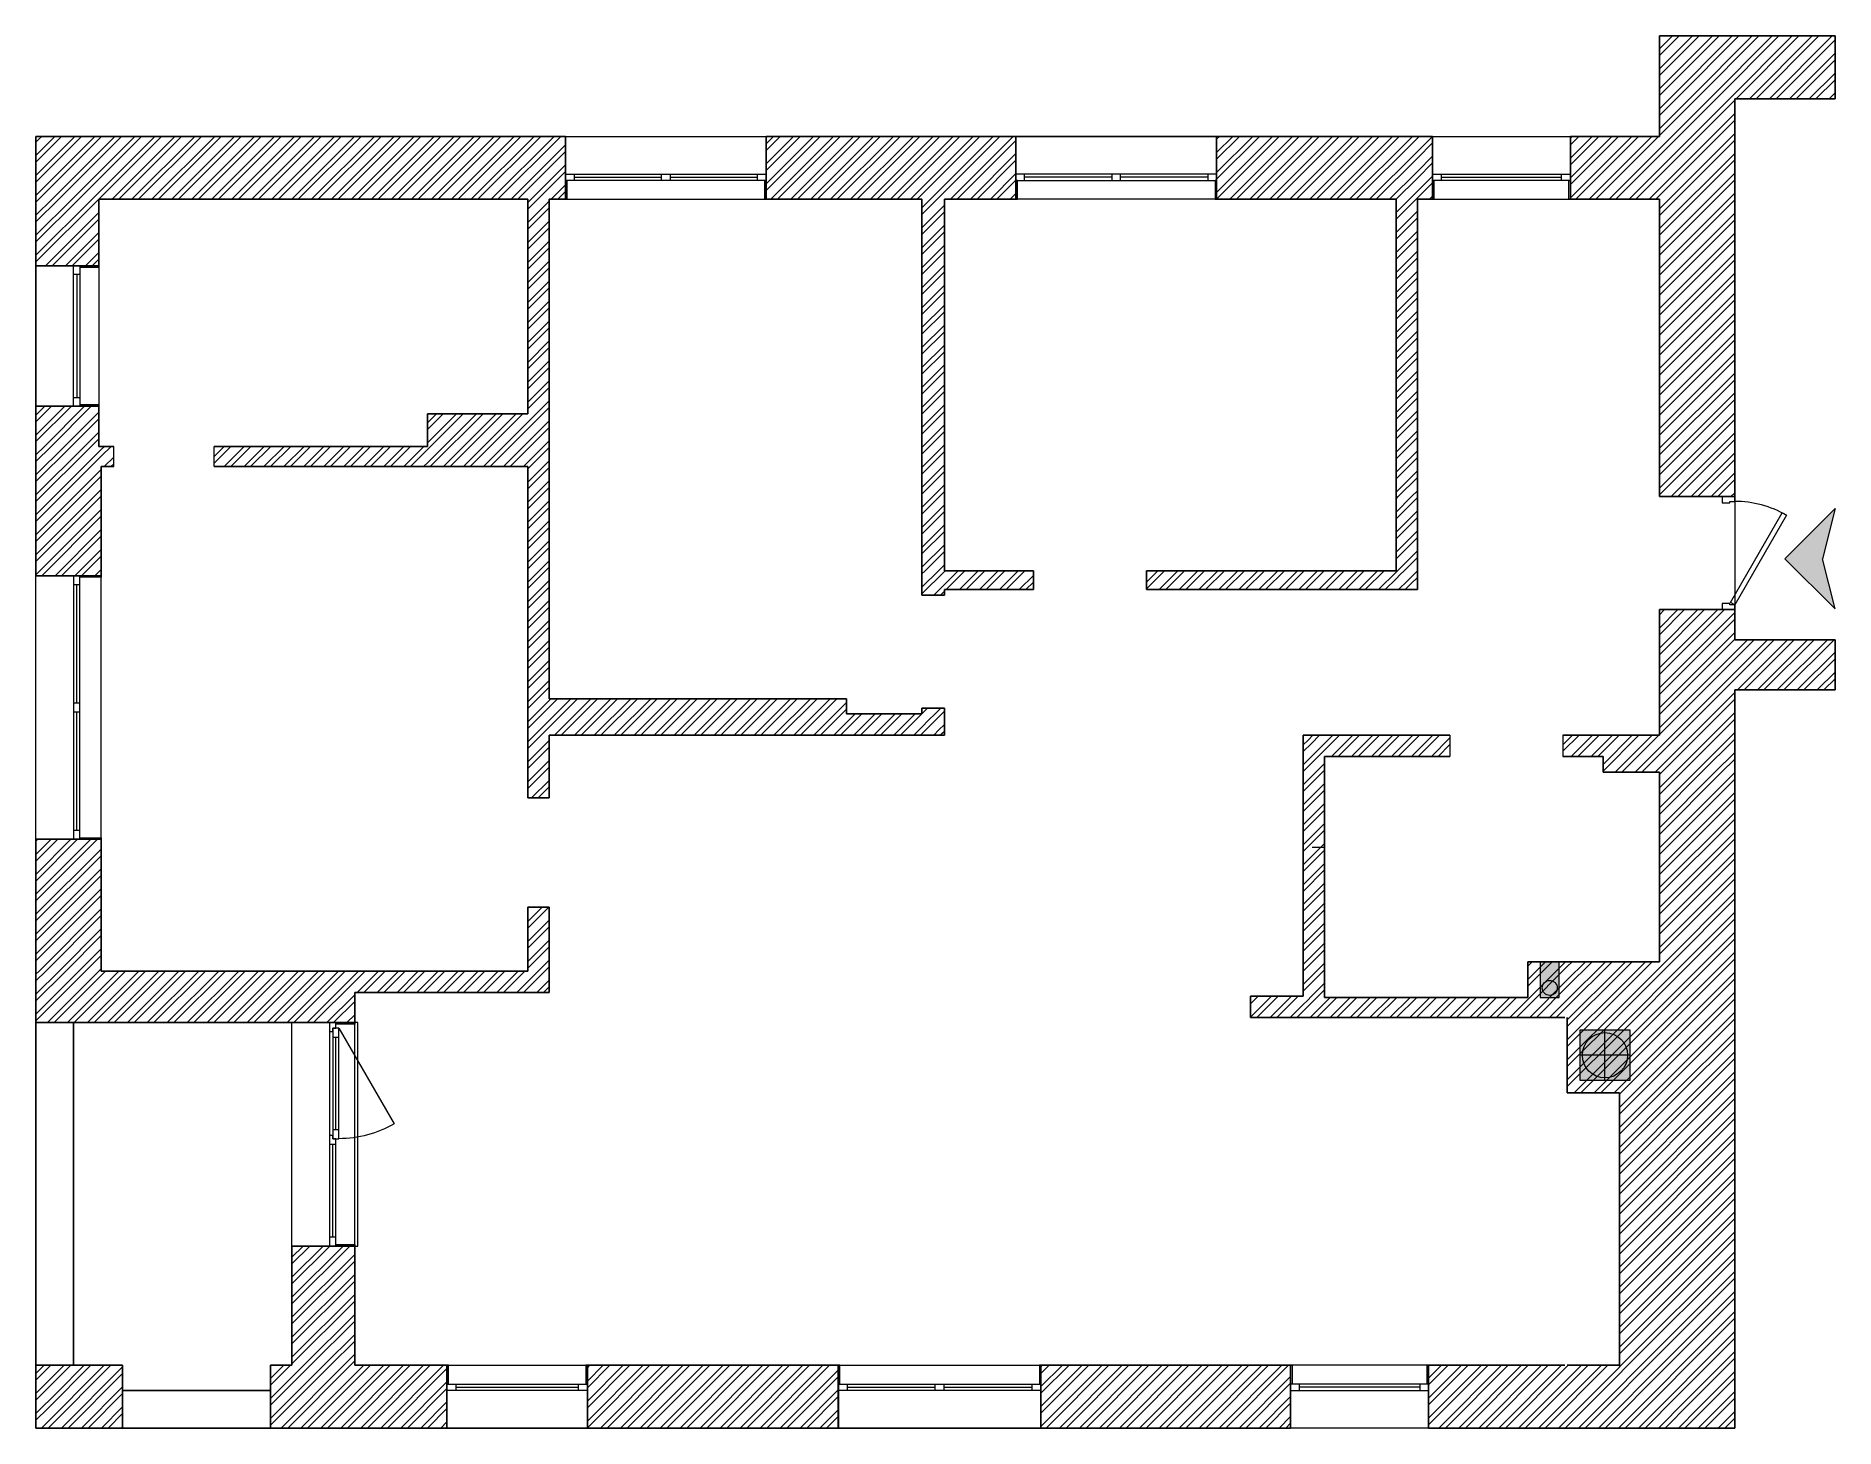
# Model space of a CAD drawing. Header units: millimetres. Extents: x -500 to 13839, y -9790 to 1300.
import ezdxf

# ---------------------------------------------------------------- set-up
doc = ezdxf.new("R2010")
doc.units = ezdxf.units.MM
doc.header["$MEASUREMENT"] = 0
for name, pattern in [('Wipeout_Contour', [1000, 0, -1000]), ('Невидимі', [195.611112, 141.111112, -54.5]), ('Освітлення', [2800, 1000, -400, 0, -400, 1000, 0])]:
    doc.linetypes.add(name, pattern=pattern)
for name, color, linetype, lineweight, true_color in [('0_Ном._пера__16', 18, 'Continuous', 13, 0x020202), ('0_Ном._пера__37', 254, 'Continuous', 15, 0xe3e3e3), ('0_Ном._пера__38', 253, 'Continuous', 15, 0xa4a4a4), ('0_Ном._пера__99', 109, 'Continuous', 15, 0x294e2b), ('101 Стіни_Ном._пера__1', 18, 'Continuous', 25, 0x040404), ('104 Перекриття_Ном._пера__41', 18, 'Continuous', 15, 0x020202), ('402 2D лінії_Ном._пера__79', 15, 'Continuous', 15, 0x944d47), ('Двери ARCHICAD_Ном._пера__102', 252, 'Continuous', 5, 0x898989), ('Демонтаж_101 Стіни_Ном._пера__1', 18, 'Continuous', 25, 0x040404), ('Демонтаж_Двери ARCHICAD_Ном._пера__102', 252, 'Continuous', 5, 0x898989), ('Окна ARCHICAD_Ном._пера__102', 252, 'Continuous', 5, 0x898989)]:
    doc.layers.add(name, color=color, linetype=linetype, lineweight=lineweight, true_color=true_color)
doc.layers.add('0_Ном._пера__36', color=255, linetype='Continuous', lineweight=15)
doc.layers.add('Двери ARCHICAD_Ном._пера__121', color=253, linetype='Continuous', lineweight=13)
for name, color, linetype in [('101 Стіни', 7, 'Continuous'), ('104 Перекриття', 7, 'Continuous'), ('Демонтаж_101 Стіни', 7, 'Continuous')]:
    doc.layers.add(name, color=color, linetype=linetype)
pattern_1 = [(45, (0, 0), (-79.5495, 79.5495), []), (45, (-26.52, 26.52), (-79.5495, 79.5495), [])]

# ---------------------------------------------------------------- blocks, each defined once
blk = doc.blocks.new('Entrance Symbol 25')
at = {"layer": '0_Ном._пера__38', "linetype": 'Continuous', "lineweight": 15, "true_color": 0xa4a4a4}
blk.add_hatch(color=253, dxfattribs=at).paths.add_polyline_path([(0, 0), (400, 100), (800, 0), (400, 400)])
at = {"layer": '0_Ном._пера__38', "color": 253, "linetype": 'Continuous', "lineweight": 15, "true_color": 0xa4a4a4}
for p, q in [((0, 0), (400, 400)), ((800, 0), (400, 400)), ((0, 0), (400, 100)), ((800, 0), (400, 100))]:
    blk.add_line(p, q, dxfattribs=at)
blk = doc.blocks.new('Стіна_1', base_point=(9180, -6520))
at = {"layer": 'Демонтаж_101 Стіни', "linetype": 'Continuous', "lineweight": 0, "true_color": 0xffffff}
h = blk.add_hatch(dxfattribs=at)
h.set_pattern_fill('Кирпич_01', style=0, pattern_type=2)
h.set_pattern_definition(pattern_1)
h.paths.add_polyline_path([(9600, -6350), (9180, -6350), (9180, -6520), (9600, -6520)])
at = {"layer": 'Демонтаж_101 Стіни_Ном._пера__1', "color": 18, "linetype": 'Continuous', "lineweight": 25, "true_color": 0x040404, "flags": 128}
for points in [[(9600, -6350), (9180, -6350)], [(9180, -6520), (9180, -6350)], [(9180, -6520), (9600, -6520)]]:
    blk.add_lwpolyline(points, dxfattribs=at)
blk = doc.blocks.new('Стіна_2', base_point=(13040, -9790))
at = {"layer": '101 Стіни', "linetype": 'Continuous', "lineweight": 0, "true_color": 0xffffff}
h = blk.add_hatch(dxfattribs=at)
h.set_pattern_fill('Кирпич_01', style=0, pattern_type=2)
h.set_pattern_definition(pattern_1)
h.paths.add_polyline_path([(12120, -7120), (12120, -9290), (13040, -9290), (13040, -7120)])
h = blk.add_hatch(dxfattribs=at)
h.set_pattern_fill('Кирпич_01', style=0, pattern_type=2)
h.set_pattern_definition(pattern_1)
h.paths.add_polyline_path([(12120, -9790), (13040, -9790), (12120, -9290)])
h = blk.add_hatch(dxfattribs=at)
h.set_pattern_fill('Кирпич_01', style=0, pattern_type=2)
h.set_pattern_definition(pattern_1)
h.paths.add_polyline_path([(12120, -9290), (13040, -9790), (13040, -9290)])
at = {"layer": '101 Стіни_Ном._пера__1', "color": 18, "linetype": 'Continuous', "lineweight": 25, "true_color": 0x040404, "flags": 128}
for points in [[(12120, -7120), (12120, -9290)], [(13040, -9790), (13040, -7120)], [(13040, -9790), (12120, -9790)]]:
    blk.add_lwpolyline(points, dxfattribs=at)
blk = doc.blocks.new('Стіна_3', base_point=(11390, -6520))
at = {"layer": '101 Стіни', "linetype": 'Continuous', "lineweight": 0, "true_color": 0xffffff}
h = blk.add_hatch(dxfattribs=at)
h.set_pattern_fill('Кирпич_01', style=0, pattern_type=2)
h.set_pattern_definition(pattern_1)
h.paths.add_polyline_path([(11390, -6520), (11705, -6520), (11705, -6075), (11390, -6075)])
at = {"layer": '101 Стіни_Ном._пера__1', "color": 18, "linetype": 'Continuous', "lineweight": 25, "true_color": 0x040404, "flags": 128}
for points in [[(11705, -6075), (11390, -6075)], [(11390, -6075), (11390, -6360)], [(11390, -6520), (11685, -6520)]]:
    blk.add_lwpolyline(points, dxfattribs=at)
blk = doc.blocks.new('Simple Door Opening')
at = {"layer": 'Демонтаж_Двери ARCHICAD_Ном._пера__102', "color": 252, "linetype": 'Continuous', "lineweight": 5, "true_color": 0x898989}
for p, q in [((-400, 0), (-400, 160)), ((400, 0), (400, 160))]:
    blk.add_line(p, q, dxfattribs=at)
blk = doc.blocks.new('Simple Door Opening_2')
at = {"layer": 'Двери ARCHICAD_Ном._пера__102', "color": 252, "linetype": 'Continuous', "lineweight": 5, "true_color": 0x898989}
for p, q in [((-400, 0), (-400, 160)), ((400, 0), (400, 160))]:
    blk.add_line(p, q, dxfattribs=at)
blk = doc.blocks.new('Стіна_4', base_point=(-500, -2130))
at = {"layer": '101 Стіни', "linetype": 'Continuous', "lineweight": 0, "true_color": 0xffffff}
h = blk.add_hatch(dxfattribs=at)
h.set_pattern_fill('Кирпич_01', style=0, pattern_type=2)
h.set_pattern_definition(pattern_1)
h.paths.add_polyline_path([(20, -2130), (120, -2130), (120, -1970), (20, -1970)])
h = blk.add_hatch(dxfattribs=at)
h.set_pattern_fill('Кирпич_01', style=0, pattern_type=2)
h.set_pattern_definition(pattern_1)
h.paths.add_polyline_path([(920, -2130), (2620, -2130), (2620, -1970), (920, -1970)])
at = {"layer": '101 Стіни_Ном._пера__1', "color": 18, "linetype": 'Continuous', "lineweight": 25, "true_color": 0x040404, "flags": 128}
for points in [[(120, -1970), (20, -1970)], [(2620, -1970), (920, -1970)], [(20, -2130), (120, -2130)], [(920, -2130), (2620, -2130)]]:
    blk.add_lwpolyline(points, dxfattribs=at)
at = {"layer": 'Двери ARCHICAD_Ном._пера__102', "color": 252, "linetype": 'Continuous', "lineweight": 5, "true_color": 0x898989, "xscale": -1, "zscale": 1000}
blk.add_blockref('Simple Door Opening_2', (520, -2130), dxfattribs=at)
at = {"layer": 'Демонтаж_Двери ARCHICAD_Ном._пера__102', "color": 252, "linetype": 'Continuous', "lineweight": 5, "true_color": 0x898989, "xscale": -1, "zscale": 1000}
blk.add_blockref('Simple Door Opening', (520, -2130), dxfattribs=at)
blk = doc.blocks.new('Window 25')
at = {"layer": 'Окна ARCHICAD_Ном._пера__102', "color": 252, "linetype": 'Continuous', "lineweight": 5, "true_color": 0x898989}
for p, q in [((-550, 300), (550, 300)), ((-550, 300), (-550, 0)), ((550, 300), (550, 0)), ((-550, 0), (-480, 0)), ((-550, 0), (-550, -50)), ((-550, 0), (-550, -50)), ((-480, 0), (-480, -50)), ((-480, 0), (480, 0)), ((480, -50), (480, 0)), ((480, 0), (550, 0)), ((550, 0), (550, -50)), ((550, 0), (550, -50)), ((-550, -200), (-550, -50)), ((-550, -50), (-538, -50)), ((-480, -50), (-550, -50)), ((-550, -50), (-550, -200)), ((-550, -50), (-550, -200)), ((-538, -50), (-538, -200)), ((-480, -25), (480, -25)), ((480, -50), (-480, -50)), ((550, -50), (480, -50)), ((538, -200), (538, -50)), ((538, -50), (550, -50)), ((550, -50), (550, -200)), ((550, -50), (550, -200)), ((550, -50), (550, -200)), ((-550, -200), (-638, -200)), ((-550, -200), (-638, -200)), ((-550, -200), (550, -200)), ((-538, -200), (-550, -200)), ((-538, -200), (538, -200)), ((550, -200), (538, -200)), ((550, -200), (638, -200)), ((550, -200), (638, -200))]:
    blk.add_line(p, q, dxfattribs=at)
blk = doc.blocks.new('Стіна_5', base_point=(13040, 500))
at = {"layer": '101 Стіни', "linetype": 'Continuous', "lineweight": 0, "true_color": 0xffffff}
h = blk.add_hatch(dxfattribs=at)
h.set_pattern_fill('Кирпич_01', style=0, pattern_type=2)
h.set_pattern_definition(pattern_1)
h.paths.add_polyline_path([(10510, 0), (10630, 0), (10630, 150), (10630, 200), (10630, 500), (10510, 500)])
h = blk.add_hatch(dxfattribs=at)
h.set_pattern_fill('Кирпич_01', style=0, pattern_type=2)
h.set_pattern_definition(pattern_1)
h.paths.add_polyline_path([(12440, 500), (11730, 500), (11730, 200), (11730, 150), (11730, 0), (12440, 0)])
at = {"layer": '101 Стіни_Ном._пера__1', "color": 18, "linetype": 'Continuous', "lineweight": 25, "true_color": 0x040404}
for p, q in [((10630, 500), (10630, 200)), ((11730, 500), (11730, 200)), ((10630, 200), (10630, 150)), ((10630, 150), (10630, 0)), ((11730, 200), (11730, 150)), ((11730, 150), (11730, 0)), ((10630, 0), (10542, 0)), ((11730, 0), (11818, 0))]:
    blk.add_line(p, q, dxfattribs=at)
at = {"layer": '101 Стіни_Ном._пера__1', "color": 18, "linetype": 'Continuous', "lineweight": 25, "true_color": 0x040404, "flags": 128}
for points in [[(10630, 500), (10510, 500)], [(12440, 500), (11730, 500)], [(10510, 0), (10630, 0)], [(11730, 0), (12440, 0)]]:
    blk.add_lwpolyline(points, dxfattribs=at)
at = {"layer": 'Окна ARCHICAD_Ном._пера__102', "color": 252, "linetype": 'Continuous', "lineweight": 5, "true_color": 0x898989, "zscale": 1000}
blk.add_blockref('Window 25', (11180, 200), dxfattribs=at)
blk = doc.blocks.new('Window 25_2')
at = {"layer": 'Окна ARCHICAD_Ном._пера__102', "color": 252, "linetype": 'Continuous', "lineweight": 5, "true_color": 0x898989}
for p, q in [((-560, 150), (-648, 150)), ((-560, 150), (-648, 150)), ((-560, 150), (560, 150)), ((-548, 150), (-560, 150)), ((-560, 150), (-560, 0)), ((-560, 0), (-560, 150)), ((-560, 0), (-560, 150)), ((-548, 150), (548, 150)), ((-548, 0), (-548, 150)), ((560, 150), (548, 150)), ((548, 150), (548, 0)), ((560, 0), (560, 150)), ((560, 0), (560, 150)), ((560, 0), (560, 150)), ((560, 150), (648, 150)), ((560, 150), (648, 150)), ((-560, 0), (-548, 0)), ((-560, 0), (-490, 0)), ((-560, -50), (-560, 0)), ((-560, -50), (-560, 0)), ((-490, 0), (-490, -50)), ((-490, 0), (490, 0)), ((490, -50), (490, 0)), ((490, 0), (560, 0)), ((548, 0), (560, 0)), ((560, -50), (560, 0)), ((560, -50), (560, 0)), ((-490, -50), (-560, -50)), ((-560, -350), (-560, -50)), ((-490, -25), (490, -25)), ((490, -50), (-490, -50)), ((560, -50), (490, -50)), ((560, -350), (560, -50)), ((-560, -350), (560, -350))]:
    blk.add_line(p, q, dxfattribs=at)
blk = doc.blocks.new('Стіна_6', base_point=(-500, 500))
at = {"layer": '101 Стіни', "linetype": 'Continuous', "lineweight": 0, "true_color": 0xffffff}
h = blk.add_hatch(dxfattribs=at)
h.set_pattern_fill('Кирпич_01', style=0, pattern_type=2)
h.set_pattern_definition(pattern_1)
h.paths.add_polyline_path([(0, 500), (-500, 500), (0, 0)])
h = blk.add_hatch(dxfattribs=at)
h.set_pattern_fill('Кирпич_01', style=0, pattern_type=2)
h.set_pattern_definition(pattern_1)
h.paths.add_polyline_path([(0, 0), (-500, 500), (-500, 0)])
h = blk.add_hatch(dxfattribs=at)
h.set_pattern_fill('Кирпич_01', style=0, pattern_type=2)
h.set_pattern_definition(pattern_1)
h.paths.add_polyline_path([(-500, -530), (-200, -530), (-150, -530), (0, -530), (0, 0), (-500, 0)])
h = blk.add_hatch(dxfattribs=at)
h.set_pattern_fill('Кирпич_01', style=0, pattern_type=2)
h.set_pattern_definition(pattern_1)
h.paths.add_polyline_path([(-200, -1650), (-500, -1650), (-500, -1970), (0, -1970), (0, -1650), (-150, -1650)])
at = {"layer": '101 Стіни_Ном._пера__1', "color": 18, "linetype": 'Continuous', "lineweight": 25, "true_color": 0x040404}
for p, q in [((-500, -530), (-200, -530)), ((-200, -530), (-150, -530)), ((-150, -530), (0, -530)), ((0, -530), (0, -442)), ((-500, -1650), (-200, -1650)), ((-200, -1650), (-150, -1650)), ((-150, -1650), (0, -1650)), ((0, -1650), (0, -1738))]:
    blk.add_line(p, q, dxfattribs=at)
at = {"layer": '101 Стіни_Ном._пера__1', "color": 18, "linetype": 'Continuous', "lineweight": 25, "true_color": 0x040404, "flags": 128}
for points in [[(-500, 500), (0, 500)], [(-500, 500), (-500, -530)], [(0, -530), (0, 0)], [(-500, -1650), (-500, -1970)], [(0, -1970), (0, -1650)]]:
    blk.add_lwpolyline(points, dxfattribs=at)
at = {"layer": 'Окна ARCHICAD_Ном._пера__102', "color": 252, "linetype": 'Continuous', "lineweight": 5, "true_color": 0x898989, "zscale": 1000, "rotation": 270}
blk.add_blockref('Window 25_2', (-150, -1090), dxfattribs=at)
blk = doc.blocks.new('Double Window 25')
at = {"layer": 'Окна ARCHICAD_Ном._пера__102', "color": 252, "linetype": 'Continuous', "lineweight": 5, "true_color": 0x898989}
for p, q in [((-1050, 170), (-1138, 170)), ((-1050, 170), (-1138, 170)), ((-1050, 170), (1050, 170)), ((-1038, 170), (-1050, 170)), ((-1050, 170), (-1050, 0)), ((-1050, 0), (-1050, 170)), ((-1050, 0), (-1050, 170)), ((-1038, 170), (1038, 170)), ((-1038, 0), (-1038, 170)), ((1050, 170), (1038, 170)), ((1038, 170), (1038, 0)), ((1050, 0), (1050, 170)), ((1050, 0), (1050, 170)), ((1050, 0), (1050, 170)), ((1050, 170), (1138, 170)), ((1050, 170), (1138, 170)), ((-1050, 0), (-1038, 0)), ((-1050, 0), (-980, 0)), ((-1050, -50), (-1050, 0)), ((-1050, -50), (-1050, 0)), ((-980, 0), (-980, -50)), ((-980, 0), (-35, 0)), ((-35, -50), (-35, 0)), ((-35, 0), (0, 0)), ((0, 0), (35, 0)), ((35, 0), (35, -50)), ((35, 0), (980, 0)), ((980, -50), (980, 0)), ((980, 0), (1050, 0)), ((1038, 0), (1050, 0)), ((1050, -50), (1050, 0)), ((1050, -50), (1050, 0)), ((-980, -50), (-1050, -50)), ((-1050, -350), (-1050, -50)), ((-980, -25), (-35, -25)), ((-35, -50), (-980, -50)), ((0, -50), (-35, -50)), ((35, -50), (0, -50)), ((35, -25), (980, -25)), ((980, -50), (35, -50)), ((1050, -50), (980, -50)), ((1050, -350), (1050, -50)), ((-1050, -350), (1050, -350))]:
    blk.add_line(p, q, dxfattribs=at)
blk = doc.blocks.new('Стіна_7', base_point=(-500, -1970))
at = {"layer": '101 Стіни', "linetype": 'Continuous', "lineweight": 0, "true_color": 0xffffff}
h = blk.add_hatch(dxfattribs=at)
h.set_pattern_fill('Кирпич_01', style=0, pattern_type=2)
h.set_pattern_definition(pattern_1)
h.paths.add_polyline_path([(-500, -3000), (-200, -3000), (-150, -3000), (20, -3000), (20, -1970), (-500, -1970)])
h = blk.add_hatch(dxfattribs=at)
h.set_pattern_fill('Кирпич_01', style=0, pattern_type=2)
h.set_pattern_definition(pattern_1)
h.paths.add_polyline_path([(-500, -6150), (20, -6150), (20, -5100), (-150, -5100), (-200, -5100), (-500, -5100)])
h = blk.add_hatch(dxfattribs=at)
h.set_pattern_fill('Кирпич_01', style=0, pattern_type=2)
h.set_pattern_definition(pattern_1)
h.paths.add_polyline_path([(20, -6150), (-500, -6560), (20, -6560)])
h = blk.add_hatch(dxfattribs=at)
h.set_pattern_fill('Кирпич_01', style=0, pattern_type=2)
h.set_pattern_definition(pattern_1)
h.paths.add_polyline_path([(-500, -6150), (-500, -6560), (20, -6150)])
at = {"layer": '101 Стіни_Ном._пера__1', "color": 18, "linetype": 'Continuous', "lineweight": 25, "true_color": 0x040404}
for p, q in [((-500, -3000), (-200, -3000)), ((-200, -3000), (-150, -3000)), ((-150, -3000), (20, -3000)), ((20, -3000), (20, -2912)), ((-500, -5100), (-200, -5100)), ((-200, -5100), (-150, -5100)), ((-150, -5100), (20, -5100)), ((20, -5100), (20, -5188))]:
    blk.add_line(p, q, dxfattribs=at)
at = {"layer": '101 Стіни_Ном._пера__1', "color": 18, "linetype": 'Continuous', "lineweight": 25, "true_color": 0x040404, "flags": 128}
for points in [[(-500, -1970), (-500, -3000)], [(0, -1970), (20, -1970)], [(20, -3000), (20, -2130)], [(-500, -5100), (-500, -6560)], [(20, -6150), (20, -5100)], [(-500, -6560), (20, -6560)]]:
    blk.add_lwpolyline(points, dxfattribs=at)
at = {"layer": 'Окна ARCHICAD_Ном._пера__102', "color": 252, "linetype": 'Continuous', "lineweight": 5, "true_color": 0x898989, "xscale": -1, "zscale": 1000, "rotation": 270}
blk.add_blockref('Double Window 25', (-150, -4050), dxfattribs=at)
blk = doc.blocks.new('Стіна_8', base_point=(-500, -6150))
at = {"layer": '101 Стіни', "linetype": 'Continuous', "lineweight": 0, "true_color": 0xffffff}
h = blk.add_hatch(dxfattribs=at)
h.set_pattern_fill('Кирпич_01', style=0, pattern_type=2)
h.set_pattern_definition(pattern_1)
h.paths.add_polyline_path([(1540, -6150), (20, -6150), (20, -6560), (1540, -6560)])
at = {"layer": '101 Стіни_Ном._пера__1', "color": 18, "linetype": 'Continuous', "lineweight": 25, "true_color": 0x040404, "flags": 128}
for points in [[(1540, -6150), (20, -6150)], [(20, -6560), (1540, -6560)]]:
    blk.add_lwpolyline(points, dxfattribs=at)
blk = doc.blocks.new('Double Window 25_2')
at = {"layer": 'Окна ARCHICAD_Ном._пера__102', "color": 252, "linetype": 'Continuous', "lineweight": 5, "true_color": 0x898989}
for p, q in [((845, 25), (83, 465)), ((-890, 150), (-978, 150)), ((-890, 150), (-978, 150)), ((-890, 150), (-890, 175)), ((-890, 175), (890, 175)), ((-890, 150), (890, 150)), ((-878, 150), (-890, 150)), ((-890, 150), (-890, 0)), ((-890, 0), (-890, 150)), ((-890, 0), (-890, 150)), ((-878, 0), (-878, 150)), ((890, 150), (878, 150)), ((878, 150), (878, 0)), ((890, 175), (890, 150)), ((890, 0), (890, 150)), ((890, 0), (890, 150)), ((890, 0), (890, 150)), ((890, 150), (978, 150)), ((890, 150), (978, 150)), ((-890, 0), (-878, 0)), ((-890, 0), (-820, 0)), ((-890, -50), (-890, 0)), ((-890, -50), (-890, 0)), ((-820, 0), (-820, -50)), ((-820, 0), (-80, 0)), ((-80, -50), (-80, 0)), ((-80, 0), (-45, 0)), ((-45, 0), (-35, 0)), ((-35, 25), (35, 25)), ((-35, -25), (-35, 25)), ((-35, 0), (-35, -25)), ((35, 25), (775, 25)), ((35, 25), (35, -25)), ((35, 25), (775, 25)), ((35, 0), (775, 0)), ((775, -25), (775, 25)), ((775, 25), (845, 25)), ((845, 25), (845, -25)), ((845, -25), (845, 0)), ((845, 0), (890, 0)), ((878, 0), (890, 0)), ((890, -50), (890, 0)), ((890, -50), (890, 0)), ((-820, -50), (-890, -50)), ((-890, -350), (-890, -50)), ((-820, -25), (-80, -25)), ((-80, -50), (-820, -50)), ((-45, -50), (-80, -50)), ((-10, -50), (-45, -50)), ((-35, -25), (-10, -25)), ((35, -25), (-35, -25)), ((-10, -25), (-10, -50)), ((820, -50), (-10, -50)), ((775, -25), (35, -25)), ((845, -25), (775, -25)), ((820, -50), (820, -25)), ((820, -25), (845, -25)), ((890, -50), (820, -50)), ((890, -350), (890, -50)), ((-890, -350), (890, -350))]:
    blk.add_line(p, q, dxfattribs=at)
blk.add_arc((845, 25), 880, 150, 180, dxfattribs=at)
blk = doc.blocks.new('Стіна_9', base_point=(1540, -6150))
at = {"layer": '101 Стіни', "linetype": 'Continuous', "lineweight": 0, "true_color": 0xffffff}
h = blk.add_hatch(dxfattribs=at)
h.set_pattern_fill('Кирпич_01', style=0, pattern_type=2)
h.set_pattern_definition(pattern_1)
h.paths.add_polyline_path([(1540, -6150), (1540, -6560), (2040, -6150)])
h = blk.add_hatch(dxfattribs=at)
h.set_pattern_fill('Кирпич_01', style=0, pattern_type=2)
h.set_pattern_definition(pattern_1)
h.paths.add_polyline_path([(1540, -6560), (2040, -6560), (2040, -6150)])
h = blk.add_hatch(dxfattribs=at)
h.set_pattern_fill('Кирпич_01', style=0, pattern_type=2)
h.set_pattern_definition(pattern_1)
h.paths.add_polyline_path([(1840, -8340), (1540, -8340), (1540, -9290), (2040, -9290), (2040, -8340), (1890, -8340)])
at = {"layer": '101 Стіни_Ном._пера__1', "color": 18, "linetype": 'Continuous', "lineweight": 25, "true_color": 0x040404}
for p, q in [((1540, -6560), (1840, -6560)), ((1840, -6560), (1890, -6560)), ((1890, -6560), (2040, -6560)), ((2040, -6560), (2040, -6472)), ((1540, -8340), (1840, -8340)), ((1840, -8340), (1890, -8340)), ((1890, -8340), (2040, -8340)), ((2040, -8340), (2040, -8428))]:
    blk.add_line(p, q, dxfattribs=at)
at = {"layer": '101 Стіни_Ном._пера__1', "color": 18, "linetype": 'Continuous', "lineweight": 25, "true_color": 0x040404, "flags": 128}
for points in [[(2040, -6150), (1540, -6150)], [(2040, -6560), (2040, -6320)], [(1540, -8340), (1540, -9290)], [(2040, -9290), (2040, -8340)]]:
    blk.add_lwpolyline(points, dxfattribs=at)
at = {"layer": 'Окна ARCHICAD_Ном._пера__102', "color": 252, "linetype": 'Continuous', "lineweight": 5, "true_color": 0x898989, "xscale": -1, "zscale": 1000, "rotation": 270}
blk.add_blockref('Double Window 25_2', (1890, -7450), dxfattribs=at)
blk = doc.blocks.new('Стіна_10', base_point=(11705, -6520))
at = {"layer": '101 Стіни', "linetype": 'Continuous', "lineweight": 0, "true_color": 0xffffff}
h = blk.add_hatch(dxfattribs=at)
h.set_pattern_fill('Кирпич_01', style=0, pattern_type=2)
h.set_pattern_definition(pattern_1)
h.paths.add_polyline_path([(12120, -6075), (11705, -6075), (11705, -7120), (12120, -7120)])
h = blk.add_hatch(dxfattribs=at)
h.set_pattern_fill('Кирпич_01', style=0, pattern_type=2)
h.set_pattern_definition(pattern_1)
h.paths.add_polyline_path([(12120, -7120), (13040, -7120), (13040, -6075)])
h = blk.add_hatch(dxfattribs=at)
h.set_pattern_fill('Кирпич_01', style=0, pattern_type=2)
h.set_pattern_definition(pattern_1)
h.paths.add_polyline_path([(12120, -6075), (12120, -7120), (13040, -6075)])
at = {"layer": '101 Стіни_Ном._пера__1', "color": 18, "linetype": 'Continuous', "lineweight": 25, "true_color": 0x040404, "flags": 128}
for points in [[(12440, -6075), (11705, -6075)], [(13040, -6075), (13040, -7120)], [(11705, -7120), (11705, -6520)], [(11705, -7120), (12120, -7120)]]:
    blk.add_lwpolyline(points, dxfattribs=at)
blk = doc.blocks.new('Стіна_11', base_point=(9600, -6520))
at = {"layer": '101 Стіни', "linetype": 'Continuous', "lineweight": 0, "true_color": 0xffffff}
h = blk.add_hatch(dxfattribs=at)
h.set_pattern_fill('Кирпич_01', style=0, pattern_type=2)
h.set_pattern_definition(pattern_1)
h.paths.add_polyline_path([(9770, -6520), (11390, -6520), (11390, -6360), (9770, -6360)])
at = {"layer": '101 Стіни_Ном._пера__1', "color": 18, "linetype": 'Continuous', "lineweight": 25, "true_color": 0x040404, "flags": 128}
for points in [[(11390, -6360), (9770, -6360)], [(9770, -6520), (11390, -6520)]]:
    blk.add_lwpolyline(points, dxfattribs=at)
blk = doc.blocks.new('Стіна_12', base_point=(13040, -6520))
at = {"layer": '101 Стіни', "linetype": 'Continuous', "lineweight": 0, "true_color": 0xffffff}
h = blk.add_hatch(dxfattribs=at)
h.set_pattern_fill('Кирпич_01', style=0, pattern_type=2)
h.set_pattern_definition(pattern_1)
h.paths.add_polyline_path([(13040, -6075), (13040, -4566), (12440, -4566), (12440, -6075)])
at = {"layer": '101 Стіни_Ном._пера__1', "color": 18, "linetype": 'Continuous', "lineweight": 25, "true_color": 0x040404, "flags": 128}
for points in [[(12440, -4566), (12440, -6075)], [(13040, -6075), (13040, -4566)]]:
    blk.add_lwpolyline(points, dxfattribs=at)
blk = doc.blocks.new('Стіна_13', base_point=(12440, 1300))
at = {"layer": '101 Стіни', "linetype": 'Continuous', "lineweight": 0, "true_color": 0xffffff}
h = blk.add_hatch(dxfattribs=at)
h.set_pattern_fill('Кирпич_01', style=0, pattern_type=2)
h.set_pattern_definition(pattern_1)
h.paths.add_polyline_path([(12440, 800), (13839, 800), (13839, 1300), (12440, 1300)])
at = {"layer": '101 Стіни_Ном._пера__1', "color": 18, "linetype": 'Continuous', "lineweight": 25, "true_color": 0x040404, "flags": 128}
for points in [[(13839, 1300), (12440, 1300)], [(12440, 1300), (12440, 800)], [(13839, 800), (13839, 1300)], [(13040, 800), (13839, 800)]]:
    blk.add_lwpolyline(points, dxfattribs=at)
blk = doc.blocks.new('Стіна_14', base_point=(-500, -9790))
at = {"layer": '101 Стіни', "linetype": 'Continuous', "lineweight": 0, "true_color": 0xffffff}
h = blk.add_hatch(dxfattribs=at)
h.set_pattern_fill('Кирпич_01', style=0, pattern_type=2)
h.set_pattern_definition(pattern_1)
h.paths.add_polyline_path([(-200, -9290), (-500, -9290), (-500, -9790)])
h = blk.add_hatch(dxfattribs=at)
h.set_pattern_fill('Кирпич_01', style=0, pattern_type=2)
h.set_pattern_definition(pattern_1)
h.paths.add_polyline_path([(-500, -9790), (190, -9790), (190, -9290), (-200, -9290)])
at = {"layer": '101 Стіни_Ном._пера__1', "color": 18, "linetype": 'Continuous', "lineweight": 25, "true_color": 0x040404}
blk.add_line((-500, -9290), (-200, -9290), dxfattribs=at)
at = {"layer": '101 Стіни_Ном._пера__1', "color": 18, "linetype": 'Continuous', "lineweight": 25, "true_color": 0x040404, "flags": 128}
for points in [[(-500, -9790), (-500, -9290)], [(190, -9290), (-200, -9290)], [(190, -9790), (190, -9290)], [(-500, -9790), (190, -9790)]]:
    blk.add_lwpolyline(points, dxfattribs=at)
blk = doc.blocks.new('Стіна_15', base_point=(2620, -2130))
at = {"layer": '101 Стіни', "linetype": 'Continuous', "lineweight": 0, "true_color": 0xffffff}
h = blk.add_hatch(dxfattribs=at)
h.set_pattern_fill('Кирпич_01', style=0, pattern_type=2)
h.set_pattern_definition(pattern_1)
h.paths.add_polyline_path([(2620, -2130), (3420, -2130), (3420, -1710), (2620, -1710)])
at = {"layer": '101 Стіни_Ном._пера__1', "color": 18, "linetype": 'Continuous', "lineweight": 25, "true_color": 0x040404, "flags": 128}
for points in [[(3420, -1710), (2620, -1710)], [(2620, -1710), (2620, -1970)], [(2620, -2130), (3420, -2130)]]:
    blk.add_lwpolyline(points, dxfattribs=at)
blk = doc.blocks.new('Стіна_16', base_point=(3590, 500))
at = {"layer": '101 Стіни', "linetype": 'Continuous', "lineweight": 0, "true_color": 0xffffff}
h = blk.add_hatch(dxfattribs=at)
h.set_pattern_fill('Кирпич_01', style=0, pattern_type=2)
h.set_pattern_definition(pattern_1)
h.paths.add_polyline_path([(3420, 0), (3420, -3980), (3590, -3980), (3590, 0)])
at = {"layer": '101 Стіни_Ном._пера__1', "color": 18, "linetype": 'Continuous', "lineweight": 25, "true_color": 0x040404, "flags": 128}
for points in [[(3420, 0), (3420, -1710)], [(3590, -3980), (3590, 0)], [(3420, -2130), (3420, -3980)]]:
    blk.add_lwpolyline(points, dxfattribs=at)
blk = doc.blocks.new('Стіна_17', base_point=(1540, -6150))
at = {"layer": '101 Стіни', "linetype": 'Continuous', "lineweight": 0, "true_color": 0xffffff}
h = blk.add_hatch(dxfattribs=at)
h.set_pattern_fill('Кирпич_01', style=0, pattern_type=2)
h.set_pattern_definition(pattern_1)
h.paths.add_polyline_path([(2040, -6320), (3420, -6320), (3420, -6150), (2040, -6150)])
at = {"layer": '101 Стіни_Ном._пера__1', "color": 18, "linetype": 'Continuous', "lineweight": 25, "true_color": 0x040404, "flags": 128}
for points in [[(3420, -6150), (2040, -6150)], [(2040, -6320), (3420, -6320)]]:
    blk.add_lwpolyline(points, dxfattribs=at)
blk = doc.blocks.new('Стіна_18', base_point=(6740, 500))
at = {"layer": '101 Стіни', "linetype": 'Continuous', "lineweight": 0, "true_color": 0xffffff}
h = blk.add_hatch(dxfattribs=at)
h.set_pattern_fill('Кирпич_01', style=0, pattern_type=2)
h.set_pattern_definition(pattern_1)
h.paths.add_polyline_path([(6560, 0), (6560, -2960), (6740, -2960), (6740, 0)])
at = {"layer": '101 Стіни_Ном._пера__1', "color": 18, "linetype": 'Continuous', "lineweight": 25, "true_color": 0x040404, "flags": 128}
for points in [[(6560, 0), (6560, -2960)], [(6740, -2960), (6740, 0)]]:
    blk.add_lwpolyline(points, dxfattribs=at)
blk = doc.blocks.new('Стіна_19', base_point=(3590, -4270))
at = {"layer": '101 Стіни', "linetype": 'Continuous', "lineweight": 0, "true_color": 0xffffff}
h = blk.add_hatch(dxfattribs=at)
h.set_pattern_fill('Кирпич_01', style=0, pattern_type=2)
h.set_pattern_definition(pattern_1)
h.paths.add_polyline_path([(3590, -4270), (5960, -4270), (5960, -3980), (3590, -3980)])
at = {"layer": '101 Стіни_Ном._пера__1', "color": 18, "linetype": 'Continuous', "lineweight": 25, "true_color": 0x040404, "flags": 128}
for points in [[(5960, -3980), (3590, -3980)], [(5960, -4100), (5960, -3980)], [(3590, -4270), (5960, -4270)]]:
    blk.add_lwpolyline(points, dxfattribs=at)
blk = doc.blocks.new('Стіна_20', base_point=(5960, -4270))
at = {"layer": '101 Стіни', "linetype": 'Continuous', "lineweight": 0, "true_color": 0xffffff}
h = blk.add_hatch(dxfattribs=at)
h.set_pattern_fill('Кирпич_01', style=0, pattern_type=2)
h.set_pattern_definition(pattern_1)
h.paths.add_polyline_path([(6560, -4100), (5960, -4100), (5960, -4270), (6560, -4270)])
at = {"layer": '101 Стіни_Ном._пера__1', "color": 18, "linetype": 'Continuous', "lineweight": 25, "true_color": 0x040404, "flags": 128}
for points in [[(6560, -4100), (5960, -4100)], [(5960, -4270), (6560, -4270)]]:
    blk.add_lwpolyline(points, dxfattribs=at)
blk = doc.blocks.new('Simple Door Opening_3')
at = {"layer": 'Двери ARCHICAD_Ном._пера__102', "color": 252, "linetype": 'Continuous', "lineweight": 5, "true_color": 0x898989}
for p, q in [((-450, 0), (-450, 150)), ((450, 0), (450, 150))]:
    blk.add_line(p, q, dxfattribs=at)
blk = doc.blocks.new('Стіна_21', base_point=(6740, -3110))
at = {"layer": '101 Стіни', "linetype": 'Continuous', "lineweight": 0, "true_color": 0xffffff}
h = blk.add_hatch(dxfattribs=at)
h.set_pattern_fill('Кирпич_01', style=0, pattern_type=2)
h.set_pattern_definition(pattern_1)
h.paths.add_polyline_path([(6740, -2960), (6740, -3110), (7450, -3110), (7450, -2960)])
h = blk.add_hatch(dxfattribs=at)
h.set_pattern_fill('Кирпич_01', style=0, pattern_type=2)
h.set_pattern_definition(pattern_1)
h.paths.add_polyline_path([(8350, -2960), (8350, -3110), (10340, -3110), (10340, -2960)])
at = {"layer": '101 Стіни_Ном._пера__1', "color": 18, "linetype": 'Continuous', "lineweight": 25, "true_color": 0x040404}
for p, q in [((7450, -3110), (7450, -2960)), ((8350, -3110), (8350, -2960))]:
    blk.add_line(p, q, dxfattribs=at)
at = {"layer": '101 Стіни_Ном._пера__1', "color": 18, "linetype": 'Continuous', "lineweight": 25, "true_color": 0x040404, "flags": 128}
for points in [[(7450, -2960), (6740, -2960)], [(10340, -2960), (8350, -2960)], [(6740, -3110), (7450, -3110)], [(8350, -3110), (10340, -3110)]]:
    blk.add_lwpolyline(points, dxfattribs=at)
at = {"layer": 'Двери ARCHICAD_Ном._пера__102', "color": 252, "linetype": 'Continuous', "lineweight": 5, "true_color": 0x898989, "zscale": 1000}
blk.add_blockref('Simple Door Opening_3', (7900, -3110), dxfattribs=at)
blk = doc.blocks.new('Стіна_22', base_point=(10510, -3110))
at = {"layer": '101 Стіни', "linetype": 'Continuous', "lineweight": 0, "true_color": 0xffffff}
h = blk.add_hatch(dxfattribs=at)
h.set_pattern_fill('Кирпич_01', style=0, pattern_type=2)
h.set_pattern_definition(pattern_1)
h.paths.add_polyline_path([(10510, -2960), (10510, -2370), (10340, -2370), (10340, -2960)])
h = blk.add_hatch(dxfattribs=at)
h.set_pattern_fill('Кирпич_01', style=0, pattern_type=2)
h.set_pattern_definition(pattern_1)
h.paths.add_polyline_path([(10340, -3110), (10510, -3110), (10340, -2960)])
h = blk.add_hatch(dxfattribs=at)
h.set_pattern_fill('Кирпич_01', style=0, pattern_type=2)
h.set_pattern_definition(pattern_1)
h.paths.add_polyline_path([(10340, -2960), (10510, -3110), (10510, -2960)])
at = {"layer": '101 Стіни_Ном._пера__1', "color": 18, "linetype": 'Continuous', "lineweight": 25, "true_color": 0x040404, "flags": 128}
for points in [[(10340, -2370), (10340, -2960)], [(10510, -3110), (10510, -2370)], [(10510, -3110), (10340, -3110)]]:
    blk.add_lwpolyline(points, dxfattribs=at)
blk = doc.blocks.new('Стіна_23', base_point=(9600, -6520))
at = {"layer": '101 Стіни', "linetype": 'Continuous', "lineweight": 0, "true_color": 0xffffff}
h = blk.add_hatch(dxfattribs=at)
h.set_pattern_fill('Кирпич_01', style=0, pattern_type=2)
h.set_pattern_definition(pattern_1)
h.paths.add_polyline_path([(9600, -4270), (9770, -4440), (9770, -4270)])
h = blk.add_hatch(dxfattribs=at)
h.set_pattern_fill('Кирпич_01', style=0, pattern_type=2)
h.set_pattern_definition(pattern_1)
h.paths.add_polyline_path([(9600, -4440), (9770, -4440), (9600, -4270)])
h = blk.add_hatch(dxfattribs=at)
h.set_pattern_fill('Кирпич_01', style=0, pattern_type=2)
h.set_pattern_definition(pattern_1)
h.paths.add_polyline_path([(9600, -4440), (9600, -6350), (9770, -6350), (9770, -4440)])
h = blk.add_hatch(dxfattribs=at)
h.set_pattern_fill('Кирпич_01', style=0, pattern_type=2)
h.set_pattern_definition(pattern_1)
h.paths.add_polyline_path([(9600, -6520), (9770, -6520), (9600, -6350)])
h = blk.add_hatch(dxfattribs=at)
h.set_pattern_fill('Кирпич_01', style=0, pattern_type=2)
h.set_pattern_definition(pattern_1)
h.paths.add_polyline_path([(9600, -6350), (9770, -6520), (9770, -6350)])
at = {"layer": '101 Стіни_Ном._пера__1', "color": 18, "linetype": 'Continuous', "lineweight": 25, "true_color": 0x040404, "flags": 128}
for points in [[(9600, -4270), (9770, -4270)], [(9600, -4270), (9600, -6350)], [(9770, -6360), (9770, -4440)], [(9770, -6520), (9600, -6520)]]:
    blk.add_lwpolyline(points, dxfattribs=at)
blk = doc.blocks.new('Simple Door Opening_4')
at = {"layer": 'Демонтаж_Двери ARCHICAD_Ном._пера__102', "color": 252, "linetype": 'Continuous', "lineweight": 5, "true_color": 0x898989}
for p, q in [((-450, 0), (-450, -170)), ((450, 0), (450, -170))]:
    blk.add_line(p, q, dxfattribs=at)
blk = doc.blocks.new('Simple Door Opening_5')
at = {"layer": 'Двери ARCHICAD_Ном._пера__102', "color": 252, "linetype": 'Continuous', "lineweight": 5, "true_color": 0x898989}
for p, q in [((-450, 0), (-450, -170)), ((450, 0), (450, -170))]:
    blk.add_line(p, q, dxfattribs=at)
blk = doc.blocks.new('Стіна_24', base_point=(9600, -4270))
at = {"layer": '101 Стіни', "linetype": 'Continuous', "lineweight": 0, "true_color": 0xffffff}
h = blk.add_hatch(dxfattribs=at)
h.set_pattern_fill('Кирпич_01', style=0, pattern_type=2)
h.set_pattern_definition(pattern_1)
h.paths.add_polyline_path([(9770, -4440), (10770, -4440), (10770, -4270), (9770, -4270)])
h = blk.add_hatch(dxfattribs=at)
h.set_pattern_fill('Кирпич_01', style=0, pattern_type=2)
h.set_pattern_definition(pattern_1)
h.paths.add_polyline_path([(11990, -4270), (11670, -4270), (11670, -4440), (11990, -4440)])
at = {"layer": '101 Стіни_Ном._пера__1', "color": 18, "linetype": 'Continuous', "lineweight": 25, "true_color": 0x040404, "flags": 128}
for points in [[(10770, -4270), (9770, -4270)], [(11990, -4270), (11670, -4270)], [(9770, -4440), (10770, -4440)], [(11670, -4440), (11990, -4440)]]:
    blk.add_lwpolyline(points, dxfattribs=at)
at = {"layer": 'Двери ARCHICAD_Ном._пера__102', "color": 252, "linetype": 'Continuous', "lineweight": 5, "true_color": 0x898989, "xscale": -1, "zscale": 1000}
blk.add_blockref('Simple Door Opening_5', (11220, -4270), dxfattribs=at)
at = {"layer": 'Демонтаж_Двери ARCHICAD_Ном._пера__102', "color": 252, "linetype": 'Continuous', "lineweight": 5, "true_color": 0x898989, "xscale": -1, "zscale": 1000}
blk.add_blockref('Simple Door Opening_4', (11220, -4270), dxfattribs=at)
blk = doc.blocks.new('Стіна_25', base_point=(11990, -4270))
at = {"layer": '101 Стіни', "linetype": 'Continuous', "lineweight": 0, "true_color": 0xffffff}
h = blk.add_hatch(dxfattribs=at)
h.set_pattern_fill('Кирпич_01', style=0, pattern_type=2)
h.set_pattern_definition(pattern_1)
h.paths.add_polyline_path([(11990, -4565), (12440, -4565), (12440, -4270), (11990, -4270)])
at = {"layer": '101 Стіни_Ном._пера__1', "color": 18, "linetype": 'Continuous', "lineweight": 25, "true_color": 0x040404, "flags": 128}
for points in [[(12440, -4270), (11990, -4270)], [(11990, -4440), (11990, -4565)], [(11990, -4565), (12440, -4565)]]:
    blk.add_lwpolyline(points, dxfattribs=at)
blk = doc.blocks.new('Стіна_26', base_point=(13040, -3510))
at = {"layer": '101 Стіни', "linetype": 'Continuous', "lineweight": 0, "true_color": 0xffffff}
h = blk.add_hatch(dxfattribs=at)
h.set_pattern_fill('Кирпич_01', style=0, pattern_type=2)
h.set_pattern_definition(pattern_1)
h.paths.add_polyline_path([(13040, -3910), (13839, -3910), (13839, -3510), (13040, -3510)])
at = {"layer": '101 Стіни_Ном._пера__1', "color": 18, "linetype": 'Continuous', "lineweight": 25, "true_color": 0x040404, "flags": 128}
for points in [[(13839, -3510), (13040, -3510)], [(13839, -3910), (13839, -3510)], [(13040, -3910), (13839, -3910)]]:
    blk.add_lwpolyline(points, dxfattribs=at)
blk = doc.blocks.new('Стіна_27', base_point=(-500, -9790))
at = {"color": 254, "linetype": 'Wipeout_Contour', "lineweight": 0, "ltscale": 31737.6562}
blk.add_wipeout([(-200, -9290), (-200, -6560), (-500, -6560), (-500, -9290)], dxfattribs=at).dxf.layer = '101 Стіни'
at = {"layer": '101 Стіни_Ном._пера__1', "color": 18, "linetype": 'Continuous', "lineweight": 25, "true_color": 0x040404}
blk.add_line((-500, -9290), (-200, -9290), dxfattribs=at)
at = {"layer": '101 Стіни_Ном._пера__1', "color": 18, "linetype": 'Continuous', "lineweight": 25, "true_color": 0x040404, "flags": 128}
for points in [[(-200, -6560), (-500, -6560)], [(-500, -6560), (-500, -9290)], [(-200, -9290), (-200, -6560)]]:
    blk.add_lwpolyline(points, dxfattribs=at)
blk = doc.blocks.new('Стіна_28', base_point=(190, -9790))
at = {"color": 254, "linetype": 'Wipeout_Contour', "lineweight": 0, "ltscale": 38757.529269}
blk.add_wipeout([(190, -9790), (1370, -9790), (1370, -9490), (190, -9490)], dxfattribs=at).dxf.layer = '101 Стіни'
at = {"layer": '101 Стіни_Ном._пера__1', "color": 18, "linetype": 'Continuous', "lineweight": 25, "true_color": 0x040404, "flags": 128}
for points in [[(1370, -9490), (190, -9490)], [(190, -9490), (190, -9790)], [(1370, -9790), (1370, -9490)], [(190, -9790), (1370, -9790)]]:
    blk.add_lwpolyline(points, dxfattribs=at)
blk = doc.blocks.new('Simple Door Opening_6')
at = {"layer": 'Двери ARCHICAD_Ном._пера__102', "color": 252, "linetype": 'Continuous', "lineweight": 5, "true_color": 0x898989}
for p, q in [((-450, 0), (-450, 180)), ((450, 0), (450, 180))]:
    blk.add_line(p, q, dxfattribs=at)
blk = doc.blocks.new('Стіна_29', base_point=(6740, -2960))
at = {"layer": '101 Стіни', "linetype": 'Continuous', "lineweight": 0, "true_color": 0xffffff}
h = blk.add_hatch(dxfattribs=at)
h.set_pattern_fill('Кирпич_01', style=0, pattern_type=2)
h.set_pattern_definition(pattern_1)
h.paths.add_polyline_path([(6740, -2960), (6560, -2960), (6560, -3155), (6740, -3155)])
h = blk.add_hatch(dxfattribs=at)
h.set_pattern_fill('Кирпич_01', style=0, pattern_type=2)
h.set_pattern_definition(pattern_1)
h.paths.add_polyline_path([(6740, -4055), (6560, -4055), (6560, -4100), (6740, -4100)])
h = blk.add_hatch(dxfattribs=at)
h.set_pattern_fill('Кирпич_01', style=0, pattern_type=2)
h.set_pattern_definition(pattern_1)
h.paths.add_polyline_path([(6560, -4270), (6740, -4270), (6560, -4100)])
h = blk.add_hatch(dxfattribs=at)
h.set_pattern_fill('Кирпич_01', style=0, pattern_type=2)
h.set_pattern_definition(pattern_1)
h.paths.add_polyline_path([(6740, -4100), (6560, -4100), (6740, -4270)])
at = {"layer": '101 Стіни_Ном._пера__1', "color": 18, "linetype": 'Continuous', "lineweight": 25, "true_color": 0x040404}
for p, q in [((6740, -3155), (6560, -3155)), ((6740, -4055), (6560, -4055))]:
    blk.add_line(p, q, dxfattribs=at)
at = {"layer": '101 Стіни_Ном._пера__1', "color": 18, "linetype": 'Continuous', "lineweight": 25, "true_color": 0x040404, "flags": 128}
for points in [[(6560, -2960), (6560, -3155)], [(6740, -3155), (6740, -3110)], [(6560, -4055), (6560, -4100)], [(6740, -4270), (6740, -4055)], [(6740, -4270), (6560, -4270)]]:
    blk.add_lwpolyline(points, dxfattribs=at)
at = {"layer": 'Двери ARCHICAD_Ном._пера__102', "color": 252, "linetype": 'Continuous', "lineweight": 5, "true_color": 0x898989, "zscale": 1000, "rotation": 90}
blk.add_blockref('Simple Door Opening_6', (6740, -3605), dxfattribs=at)
blk = doc.blocks.new('Door 25')
at = {"layer": 'Двери ARCHICAD_Ном._пера__121', "color": 253, "linetype": 'Continuous', "lineweight": 13}
for p, q in [((-322, 377), (-302, 412)), ((392, -35), (-322, 377)), ((-302, 412), (412, 0)), ((-412, 0), (-450, 0)), ((-450, 0), (-450, -100)), ((-450, 0), (-450, -100)), ((-450, 0), (-450, -100)), ((-412, -40), (-412, 0)), ((412, 0), (392, -35)), ((450, 0), (412, 0)), ((412, 0), (412, -40)), ((450, -100), (450, 0)), ((450, 0), (450, -100)), ((450, 0), (450, -100)), ((-450, -100), (-400, -100)), ((-450, -100), (-450, -600)), ((-400, -40), (-412, -40)), ((-400, -100), (-400, -40)), ((412, -40), (400, -40)), ((400, -40), (400, -100)), ((400, -100), (450, -100)), ((450, -100), (450, -600))]:
    blk.add_line(p, q, dxfattribs=at)
blk.add_arc((412, 0), 824, 150, 180, dxfattribs=at)
blk = doc.blocks.new('Стіна_30', base_point=(13040, -4566))
at = {"layer": '101 Стіни', "linetype": 'Continuous', "lineweight": 0, "true_color": 0xffffff}
h = blk.add_hatch(dxfattribs=at)
h.set_pattern_fill('Кирпич_01', style=0, pattern_type=2)
h.set_pattern_definition(pattern_1)
h.paths.add_polyline_path([(12440, -4566), (13040, -4566), (13040, -3270), (12440, -3270)])
at = {"layer": '101 Стіни_Ном._пера__1', "color": 18, "linetype": 'Continuous', "lineweight": 25, "true_color": 0x040404}
for p, q in [((12940, -2370), (12440, -2370)), ((13040, -2370), (12940, -2370)), ((12940, -3270), (12440, -3270)), ((13040, -3270), (12940, -3270))]:
    blk.add_line(p, q, dxfattribs=at)
at = {"layer": '101 Стіни_Ном._пера__1', "color": 18, "linetype": 'Continuous', "lineweight": 25, "true_color": 0x040404, "flags": 128}
for points in [[(12440, -3270), (12440, -4270)], [(13040, -3510), (13040, -3270)], [(13040, -4566), (13040, -3910)], [(12440, -4565), (12440, -4566)]]:
    blk.add_lwpolyline(points, dxfattribs=at)
at = {"layer": 'Двери ARCHICAD_Ном._пера__121', "color": 253, "linetype": 'Continuous', "lineweight": 13, "zscale": 1000, "rotation": 270}
blk.add_blockref('Door 25', (13040, -2820), dxfattribs=at)
blk = doc.blocks.new('Стіна_31', base_point=(10510, 500))
at = {"layer": '101 Стіни', "linetype": 'Continuous', "lineweight": 0, "true_color": 0xffffff}
h = blk.add_hatch(dxfattribs=at)
h.set_pattern_fill('Кирпич_01', style=0, pattern_type=2)
h.set_pattern_definition(pattern_1)
h.paths.add_polyline_path([(10510, 500), (9944, 500), (9944, 0), (10510, 0)])
at = {"layer": '101 Стіни_Ном._пера__1', "color": 18, "linetype": 'Continuous', "lineweight": 25, "true_color": 0x040404, "flags": 128}
for points in [[(10510, 500), (9944, 500)], [(9944, 0), (10340, 0)]]:
    blk.add_lwpolyline(points, dxfattribs=at)
blk = doc.blocks.new('Стіна_32', base_point=(13040, -2370))
at = {"layer": '101 Стіни', "linetype": 'Continuous', "lineweight": 0, "true_color": 0xffffff}
h = blk.add_hatch(dxfattribs=at)
h.set_pattern_fill('Кирпич_01', style=0, pattern_type=2)
h.set_pattern_definition(pattern_1)
h.paths.add_polyline_path([(13040, -2370), (13040, 800), (12440, 800), (12440, -2370)])
at = {"layer": '101 Стіни_Ном._пера__1', "color": 18, "linetype": 'Continuous', "lineweight": 25, "true_color": 0x040404, "flags": 128}
for points in [[(12440, 800), (12440, 500)], [(13040, -2370), (13040, 800)], [(12440, 0), (12440, -2370)]]:
    blk.add_lwpolyline(points, dxfattribs=at)
blk = doc.blocks.new('Double Window 25_3')
at = {"layer": 'Окна ARCHICAD_Ном._пера__102', "color": 252, "linetype": 'Continuous', "lineweight": 5, "true_color": 0x898989}
for p, q in [((-800, 300), (800, 300)), ((-800, 300), (-800, 0)), ((800, 300), (800, 0)), ((-800, 0), (-730, 0)), ((-800, 0), (-800, -50)), ((-800, 0), (-800, -50)), ((-730, 0), (-730, -50)), ((-730, 0), (-35, 0)), ((-35, -50), (-35, 0)), ((-35, 0), (0, 0)), ((0, 0), (35, 0)), ((35, 0), (35, -50)), ((35, 0), (730, 0)), ((730, -50), (730, 0)), ((730, 0), (800, 0)), ((800, 0), (800, -50)), ((800, 0), (800, -50)), ((-800, -200), (-800, -50)), ((-800, -50), (-788, -50)), ((-730, -50), (-800, -50)), ((-800, -50), (-800, -200)), ((-800, -50), (-800, -200)), ((-788, -50), (-788, -200)), ((-730, -25), (-35, -25)), ((-35, -50), (-730, -50)), ((0, -50), (-35, -50)), ((35, -50), (0, -50)), ((35, -25), (730, -25)), ((730, -50), (35, -50)), ((800, -50), (730, -50)), ((788, -200), (788, -50)), ((788, -50), (800, -50)), ((800, -50), (800, -200)), ((800, -50), (800, -200)), ((800, -50), (800, -200)), ((-800, -200), (-888, -200)), ((-800, -200), (-888, -200)), ((-800, -200), (800, -200)), ((-788, -200), (-800, -200)), ((-788, -200), (788, -200)), ((800, -200), (788, -200)), ((800, -200), (888, -200)), ((800, -200), (888, -200))]:
    blk.add_line(p, q, dxfattribs=at)
blk = doc.blocks.new('Стіна_33', base_point=(9944, 500))
at = {"layer": '101 Стіни', "linetype": 'Continuous', "lineweight": 0, "true_color": 0xffffff}
h = blk.add_hatch(dxfattribs=at)
h.set_pattern_fill('Кирпич_01', style=0, pattern_type=2)
h.set_pattern_definition(pattern_1)
h.paths.add_polyline_path([(0, 500), (0, 0), (3720, 0), (3720, 150), (3720, 200), (3720, 500)])
h = blk.add_hatch(dxfattribs=at)
h.set_pattern_fill('Кирпич_01', style=0, pattern_type=2)
h.set_pattern_definition(pattern_1)
h.paths.add_polyline_path([(5320, 200), (5320, 150), (5320, 0), (7310, 0), (7310, 150), (7310, 200), (7310, 500), (5320, 500)])
h = blk.add_hatch(dxfattribs=at)
h.set_pattern_fill('Кирпич_01', style=0, pattern_type=2)
h.set_pattern_definition(pattern_1)
h.paths.add_polyline_path([(8910, 200), (8910, 150), (8910, 0), (9944, 0), (9944, 500), (8910, 500)])
at = {"layer": '101 Стіни_Ном._пера__1', "color": 18, "linetype": 'Continuous', "lineweight": 25, "true_color": 0x040404}
for p, q in [((3720, 500), (3720, 200)), ((5320, 500), (5320, 200)), ((7310, 500), (7310, 200)), ((8910, 500), (8910, 200)), ((3720, 200), (3720, 150)), ((3720, 150), (3720, 0)), ((5320, 200), (5320, 150)), ((5320, 150), (5320, 0)), ((7310, 200), (7310, 150)), ((7310, 150), (7310, 0)), ((8910, 200), (8910, 150)), ((8910, 150), (8910, 0)), ((3720, 0), (3632, 0)), ((5320, 0), (5408, 0)), ((7310, 0), (7222, 0)), ((8910, 0), (8998, 0))]:
    blk.add_line(p, q, dxfattribs=at)
at = {"layer": '101 Стіни_Ном._пера__1', "color": 18, "linetype": 'Continuous', "lineweight": 25, "true_color": 0x040404, "flags": 128}
for points in [[(3720, 500), (0, 500)], [(7310, 500), (5320, 500)], [(9944, 500), (8910, 500)], [(0, 0), (3420, 0)], [(3590, 0), (3720, 0)], [(5320, 0), (6560, 0)], [(6740, 0), (7310, 0)], [(8910, 0), (9944, 0)]]:
    blk.add_lwpolyline(points, dxfattribs=at)
at = {"layer": 'Окна ARCHICAD_Ном._пера__102', "color": 252, "linetype": 'Continuous', "lineweight": 5, "true_color": 0x898989, "zscale": 1000}
blk.add_blockref('Double Window 25_3', (4520, 200), dxfattribs=at)
at = {"layer": 'Окна ARCHICAD_Ном._пера__102', "color": 252, "linetype": 'Continuous', "lineweight": 5, "true_color": 0x898989, "xscale": -1, "zscale": 1000}
blk.add_blockref('Double Window 25_3', (8110, 200), dxfattribs=at)
blk = doc.blocks.new('Стіна_34', base_point=(10510, -2370))
at = {"layer": '101 Стіни', "linetype": 'Continuous', "lineweight": 0, "true_color": 0xffffff}
h = blk.add_hatch(dxfattribs=at)
h.set_pattern_fill('Кирпич_01', style=0, pattern_type=2)
h.set_pattern_definition(pattern_1)
h.paths.add_polyline_path([(10510, -2370), (10510, 0), (10340, 0), (10340, -2370)])
at = {"layer": '101 Стіни_Ном._пера__1', "color": 18, "linetype": 'Continuous', "lineweight": 25, "true_color": 0x040404, "flags": 128}
for points in [[(10340, 0), (10340, -2370)], [(10510, -2370), (10510, 0)]]:
    blk.add_lwpolyline(points, dxfattribs=at)
blk = doc.blocks.new('Simple Door Opening_7')
at = {"layer": 'Демонтаж_Двери ARCHICAD_Ном._пера__102', "color": 252, "linetype": 'Continuous', "lineweight": 5, "true_color": 0x898989}
for p, q in [((-435, 0), (-435, 170)), ((435, 0), (435, 170))]:
    blk.add_line(p, q, dxfattribs=at)
blk = doc.blocks.new('Стіна_35', base_point=(3590, -3980))
at = {"layer": '101 Стіни', "linetype": 'Continuous', "lineweight": 0, "true_color": 0xffffff}
h = blk.add_hatch(dxfattribs=at)
h.set_pattern_fill('Кирпич_01', style=0, pattern_type=2)
h.set_pattern_definition(pattern_1)
h.paths.add_polyline_path([(3420, -3980), (3420, -4770), (3590, -4770), (3590, -3980)])
h = blk.add_hatch(dxfattribs=at)
h.set_pattern_fill('Кирпич_01', style=0, pattern_type=2)
h.set_pattern_definition(pattern_1)
h.paths.add_polyline_path([(3420, -6320), (3590, -6320), (3590, -5640), (3420, -5640)])
at = {"layer": '101 Стіни_Ном._пера__1', "color": 18, "linetype": 'Continuous', "lineweight": 25, "true_color": 0x040404}
for p, q in [((3590, -4770), (3420, -4770)), ((3590, -5640), (3420, -5640))]:
    blk.add_line(p, q, dxfattribs=at)
at = {"layer": '101 Стіни_Ном._пера__1', "color": 18, "linetype": 'Continuous', "lineweight": 25, "true_color": 0x040404, "flags": 128}
for points in [[(3420, -3980), (3420, -4770)], [(3590, -4770), (3590, -4270)], [(3420, -5640), (3420, -6150)], [(3590, -6320), (3590, -5640)], [(3420, -6320), (3590, -6320)]]:
    blk.add_lwpolyline(points, dxfattribs=at)
at = {"layer": 'Демонтаж_Двери ARCHICAD_Ном._пера__102', "color": 252, "linetype": 'Continuous', "lineweight": 5, "true_color": 0x898989, "zscale": 1000, "rotation": 89.99999999999999}
blk.add_blockref('Simple Door Opening_7', (3590, -5205), dxfattribs=at)
blk = doc.blocks.new('Перекриття_1', base_point=(-500, 500))
at = {"layer": '104 Перекриття_Ном._пера__41', "color": 18, "linetype": 'Continuous', "lineweight": 15, "true_color": 0x020202, "flags": 128}
blk.add_lwpolyline([(-500, 500), (12440, 500), (12440, 1300), (13839, 1300), (13839, 800), (13040, 800), (13040, -3510), (13839, -3510), (13839, -3910), (13040, -3910), (13040, -9790), (-500, -9790)], close=True, dxfattribs=at)
blk = doc.blocks.new('Window 25_3')
at = {"layer": 'Окна ARCHICAD_Ном._пера__102', "color": 252, "linetype": 'Continuous', "lineweight": 5, "true_color": 0x898989}
for p, q in [((-550, 150), (-638, 150)), ((-550, 150), (-638, 150)), ((-550, 150), (550, 150)), ((-538, 150), (-550, 150)), ((-550, 150), (-550, 0)), ((-550, 0), (-550, 150)), ((-550, 0), (-550, 150)), ((-538, 150), (538, 150)), ((-538, 0), (-538, 150)), ((550, 150), (538, 150)), ((538, 150), (538, 0)), ((550, 0), (550, 150)), ((550, 0), (550, 150)), ((550, 0), (550, 150)), ((550, 150), (638, 150)), ((550, 150), (638, 150)), ((-550, 0), (-538, 0)), ((-550, 0), (-480, 0)), ((-550, -50), (-550, 0)), ((-550, -50), (-550, 0)), ((-480, 0), (-480, -50)), ((-480, 0), (480, 0)), ((480, -50), (480, 0)), ((480, 0), (550, 0)), ((538, 0), (550, 0)), ((550, -50), (550, 0)), ((550, -50), (550, 0)), ((-480, -50), (-550, -50)), ((-550, -350), (-550, -50)), ((-480, -25), (480, -25)), ((480, -50), (-480, -50)), ((550, -50), (480, -50)), ((550, -350), (550, -50)), ((-550, -350), (550, -350))]:
    blk.add_line(p, q, dxfattribs=at)
blk = doc.blocks.new('Double Window 25_4')
at = {"layer": 'Окна ARCHICAD_Ном._пера__102', "color": 252, "linetype": 'Continuous', "lineweight": 5, "true_color": 0x898989}
for p, q in [((-807.5, 150), (-895.5, 150)), ((-807.5, 150), (-895.5, 150)), ((-807.5, 150), (807.5, 150)), ((-795.5, 150), (-807.5, 150)), ((-807.5, 150), (-807.5, 0)), ((-807.5, 0), (-807.5, 150)), ((-807.5, 0), (-807.5, 150)), ((-795.5, 150), (795.5, 150)), ((-795.5, 0), (-795.5, 150)), ((807.5, 150), (795.5, 150)), ((795.5, 150), (795.5, 0)), ((807.5, 0), (807.5, 150)), ((807.5, 0), (807.5, 150)), ((807.5, 0), (807.5, 150)), ((807.5, 150), (895.5, 150)), ((807.5, 150), (895.5, 150)), ((-807.5, 0), (-795.5, 0)), ((-807.5, 0), (-737.5, 0)), ((-807.5, -50), (-807.5, 0)), ((-807.5, -50), (-807.5, 0)), ((-737.5, 0), (-737.5, -50)), ((-737.5, 0), (-35, 0)), ((-35, -50), (-35, 0)), ((-35, 0), (0, 0)), ((0, 0), (35, 0)), ((35, 0), (35, -50)), ((35, 0), (737.5, 0)), ((737.5, -50), (737.5, 0)), ((737.5, 0), (807.5, 0)), ((795.5, 0), (807.5, 0)), ((807.5, -50), (807.5, 0)), ((807.5, -50), (807.5, 0)), ((-737.5, -50), (-807.5, -50)), ((-807.5, -350), (-807.5, -50)), ((-737.5, -25), (-35, -25)), ((-35, -50), (-737.5, -50)), ((0, -50), (-35, -50)), ((35, -50), (0, -50)), ((35, -25), (737.5, -25)), ((737.5, -50), (35, -50)), ((807.5, -50), (737.5, -50)), ((807.5, -350), (807.5, -50)), ((-807.5, -350), (807.5, -350))]:
    blk.add_line(p, q, dxfattribs=at)
blk = doc.blocks.new('Стіна_36', base_point=(1370, -9790))
at = {"layer": '101 Стіни', "linetype": 'Continuous', "lineweight": 0, "true_color": 0xffffff}
h = blk.add_hatch(dxfattribs=at)
h.set_pattern_fill('Кирпич_01', style=0, pattern_type=2)
h.set_pattern_definition(pattern_1)
h.paths.add_polyline_path([(1370, -9790), (2775, -9790), (2775, -9490), (2775, -9440), (2775, -9290), (1370, -9290)])
h = blk.add_hatch(dxfattribs=at)
h.set_pattern_fill('Кирпич_01', style=0, pattern_type=2)
h.set_pattern_definition(pattern_1)
h.paths.add_polyline_path([(3895, -9790), (5895, -9790), (5895, -9490), (5895, -9440), (5895, -9290), (3895, -9290), (3895, -9440), (3895, -9490)])
h = blk.add_hatch(dxfattribs=at)
h.set_pattern_fill('Кирпич_01', style=0, pattern_type=2)
h.set_pattern_definition(pattern_1)
h.paths.add_polyline_path([(7510, -9790), (9500, -9790), (9500, -9490), (9500, -9440), (9500, -9290), (7510, -9290), (7510, -9440), (7510, -9490)])
h = blk.add_hatch(dxfattribs=at)
h.set_pattern_fill('Кирпич_01', style=0, pattern_type=2)
h.set_pattern_definition(pattern_1)
h.paths.add_polyline_path([(10600, -9490), (10600, -9790), (12120, -9790), (12120, -9290), (10600, -9290), (10600, -9440)])
at = {"layer": '101 Стіни_Ном._пера__1', "color": 18, "linetype": 'Continuous', "lineweight": 25, "true_color": 0x040404}
for p, q in [((2775, -9290), (2687, -9290)), ((2775, -9440), (2775, -9290)), ((3895, -9290), (3983, -9290)), ((3895, -9440), (3895, -9290)), ((5895, -9290), (5807, -9290)), ((5895, -9440), (5895, -9290)), ((7510, -9290), (7598, -9290)), ((7510, -9440), (7510, -9290)), ((9500, -9290), (9412, -9290)), ((9500, -9440), (9500, -9290)), ((10600, -9290), (10688, -9290)), ((10600, -9440), (10600, -9290)), ((2775, -9490), (2775, -9440)), ((3895, -9490), (3895, -9440)), ((5895, -9490), (5895, -9440)), ((7510, -9490), (7510, -9440)), ((9500, -9490), (9500, -9440)), ((10600, -9490), (10600, -9440)), ((2775, -9790), (2775, -9490)), ((3895, -9790), (3895, -9490)), ((5895, -9790), (5895, -9490)), ((7510, -9790), (7510, -9490)), ((9500, -9790), (9500, -9490)), ((10600, -9790), (10600, -9490))]:
    blk.add_line(p, q, dxfattribs=at)
at = {"layer": '101 Стіни_Ном._пера__1', "color": 18, "linetype": 'Continuous', "lineweight": 25, "true_color": 0x040404, "flags": 128}
for points in [[(1540, -9290), (1370, -9290)], [(1370, -9790), (1370, -9290)], [(2775, -9290), (2040, -9290)], [(5895, -9290), (3895, -9290)], [(9500, -9290), (7510, -9290)], [(11685, -9290), (10600, -9290)], [(12120, -9290), (11705, -9290)], [(1370, -9790), (2775, -9790)], [(3895, -9790), (5895, -9790)], [(7510, -9790), (9500, -9790)], [(10600, -9790), (12120, -9790)]]:
    blk.add_lwpolyline(points, dxfattribs=at)
at = {"layer": 'Окна ARCHICAD_Ном._пера__102', "color": 252, "linetype": 'Continuous', "lineweight": 5, "true_color": 0x898989, "zscale": 1000}
for name, p in [('Window 25_2', (3335, -9440)), ('Double Window 25_4', (6702, -9440))]:
    blk.add_blockref(name, p, dxfattribs=at)
at = {"layer": 'Окна ARCHICAD_Ном._пера__102', "color": 252, "linetype": 'Continuous', "lineweight": 5, "true_color": 0x898989, "xscale": -1, "zscale": 1000}
blk.add_blockref('Window 25_3', (10050, -9440), dxfattribs=at)

msp = doc.modelspace()

# ---------------------------------------------------------------- hatches: boundary and pattern name
at = {"layer": '0_Ном._пера__36', "linetype": 'Continuous', "lineweight": 15}
for points in [[(11640, -6075), (11490, -6075), (11490, -6359), (11640, -6359)], [(12205, -6620), (11805, -6620), (11805, -7020), (12205, -7020)]]:
    msp.add_hatch(color=255, dxfattribs=at).paths.add_polyline_path(points)
at = {"layer": '0_Ном._пера__37', "linetype": 'Continuous', "lineweight": 15, "true_color": 0xe3e3e3}
for points in [[(12005, -6640, 0.414214), (11825, -6820), (12005, -6820)], [(12005, -6820), (12005, -7000, 0.414214), (12185, -6820)]]:
    msp.add_hatch(color=254, dxfattribs=at).paths.add_polyline_path(points)

# ---------------------------------------------------------------- linework, layer by layer
at = {"layer": '0_Ном._пера__16', "color": 18, "linetype": 'Continuous', "lineweight": 13, "true_color": 0x020202}
for p, q in [((12005, -7020), (12005, -6620)), ((12205, -6820), (11805, -6820))]:
    msp.add_line(p, q, dxfattribs=at)
at = {"layer": '0_Ном._пера__16', "color": 18, "linetype": 'Continuous', "lineweight": 13, "true_color": 0x020202, "flags": 128}
for points in [[(11640, -6075), (11490, -6075), (11490, -6359), (11640, -6359)], [(12205, -6620), (11805, -6620), (11805, -7020), (12205, -7020)]]:
    msp.add_lwpolyline(points, close=True, dxfattribs=at)
at = {"layer": '0_Ном._пера__16', "color": 18, "linetype": 'Continuous', "lineweight": 13, "true_color": 0x020202}
for centre, radius in [((11565, -6284), 60), ((12005, -6820), 180)]:
    msp.add_circle(centre, radius, dxfattribs=at)
at = {"layer": '0_Ном._пера__99', "color": 109, "linetype": 'Освітлення', "lineweight": 15, "true_color": 0x294e2b}
msp.add_line((6740, 0), (6740, -200), dxfattribs=at)
at = {"layer": '402 2D лінії_Ном._пера__79', "color": 15, "linetype": 'Невидимі', "lineweight": 15, "true_color": 0x944d47}
msp.add_line((9771, -5166), (9671, -5166), dxfattribs=at)

# ---------------------------------------------------------------- block references
at = {"layer": '0_Ном._пера__38', "color": 253, "linetype": 'Continuous', "lineweight": 15, "true_color": 0xa4a4a4, "zscale": 1000, "rotation": 90}
msp.add_blockref('Entrance Symbol 25', (13839, -3265), dxfattribs=at)
at = {"layer": '101 Стіни', "color": 18, "lineweight": 25, "true_color": 0x040404}
for name, p in [('Стіна_13', (12440, 1300)), ('Стіна_32', (13040, -2370)), ('Стіна_6', (-500, 500)), ('Стіна_33', (9944, 500)), ('Стіна_31', (10510, 500)), ('Стіна_5', (13040, 500)), ('Стіна_16', (3590, 500)), ('Стіна_18', (6740, 500)), ('Стіна_34', (10510, -2370)), ('Стіна_15', (2620, -2130)), ('Стіна_7', (-500, -1970)), ('Стіна_4', (-500, -2130)), ('Стіна_22', (10510, -3110)), ('Стіна_30', (13040, -4566)), ('Стіна_29', (6740, -2960)), ('Стіна_21', (6740, -3110)), ('Стіна_26', (13040, -3510)), ('Стіна_35', (3590, -3980)), ('Стіна_19', (3590, -4270)), ('Стіна_20', (5960, -4270)), ('Стіна_23', (9600, -6520)), ('Стіна_24', (9600, -4270)), ('Стіна_25', (11990, -4270)), ('Стіна_12', (13040, -6520)), ('Стіна_8', (-500, -6150)), ('Стіна_9', (1540, -6150)), ('Стіна_17', (1540, -6150)), ('Стіна_3', (11390, -6520)), ('Стіна_10', (11705, -6520)), ('Стіна_11', (9600, -6520)), ('Стіна_2', (13040, -9790)), ('Стіна_14', (-500, -9790))]:
    msp.add_blockref(name, p, dxfattribs=at)
at = {"layer": 'Демонтаж_101 Стіни', "color": 18, "lineweight": 25, "true_color": 0x040404}
msp.add_blockref('Стіна_1', (9180, -6520), dxfattribs=at)

# ---------------------------------------------------------------- next in the draw order: block references
at = {"layer": '101 Стіни', "color": 18, "lineweight": 25, "true_color": 0x040404}
for name, p in [('Стіна_27', (-500, -9790)), ('Стіна_28', (190, -9790))]:
    msp.add_blockref(name, p, dxfattribs=at)

# ---------------------------------------------------------------- next in the draw order: block references
msp.add_blockref('Стіна_36', (1370, -9790), dxfattribs=at)
at = {"layer": '104 Перекриття', "color": 18, "linetype": 'Continuous', "lineweight": 15, "true_color": 0x020202}
msp.add_blockref('Перекриття_1', (-500, 500), dxfattribs=at)

doc.saveas('drawing.dxf')
